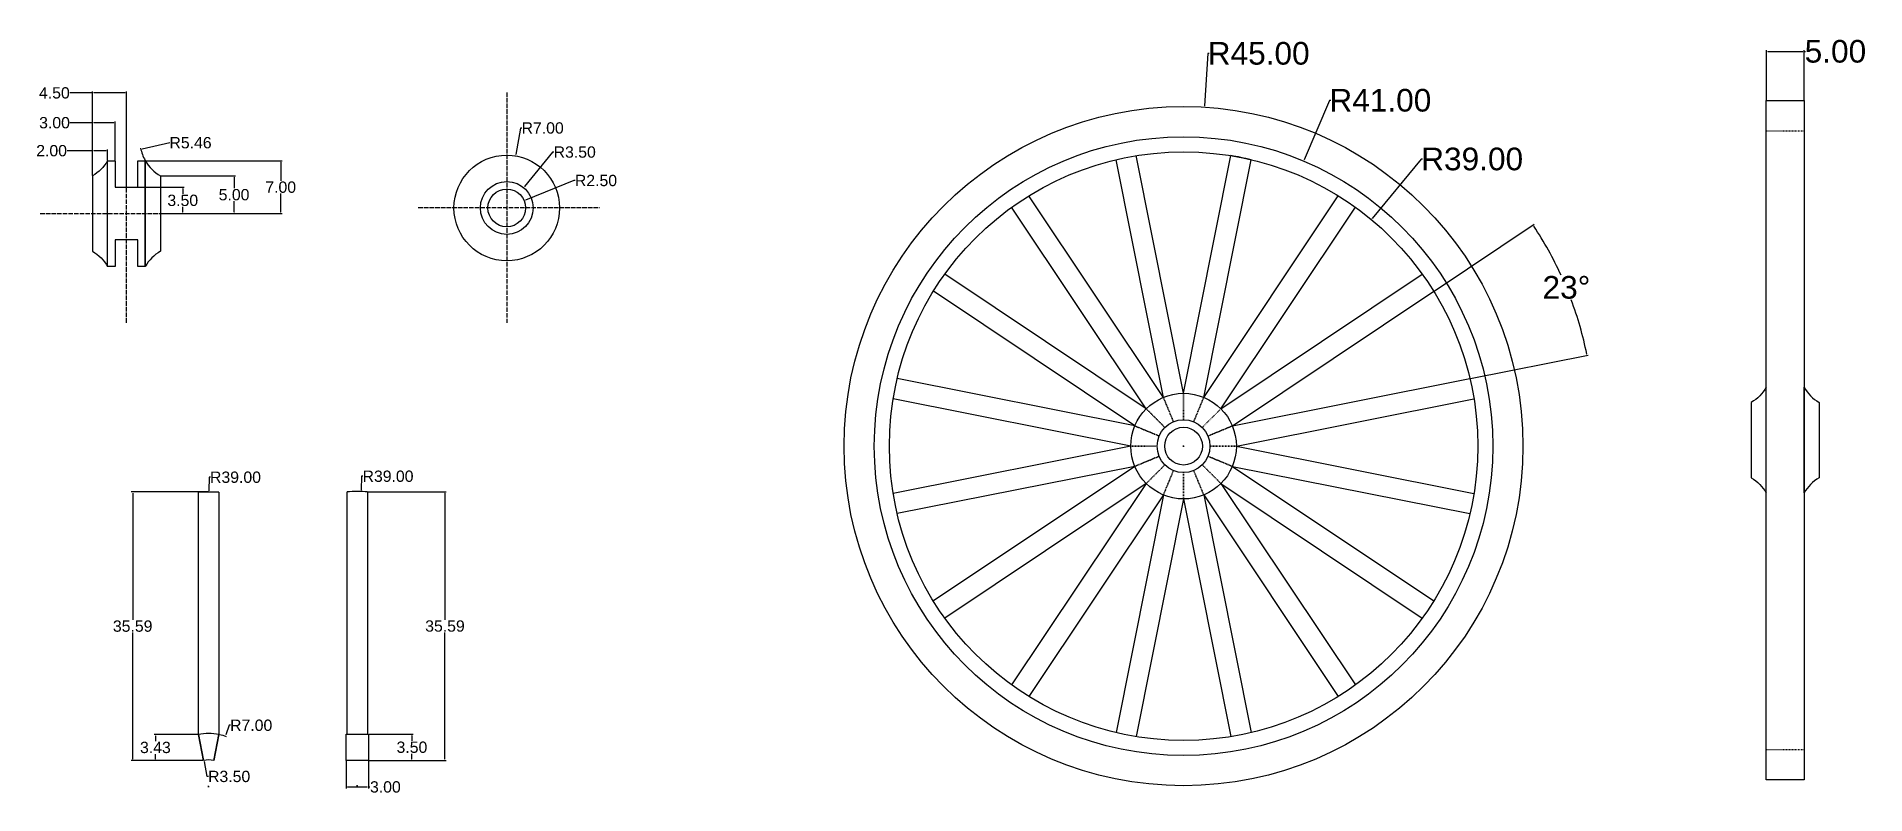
# Model space of a CAD drawing. Header units: millimetres. Extents: x 65 to 679, y 27 to 400.
# Drawn here: x 64.8 to 307.2, y 41.9 to 142.4 of the extents above; entities that cross this region are included whole.
import ezdxf

# ---------------------------------------------------------------- set-up
doc = ezdxf.new("R2010")
doc.units = ezdxf.units.MM
doc.header["$MEASUREMENT"] = 0
doc.header["$PDMODE"] = 34
doc.linetypes.add('ACAD_ISO02W100', pattern=[15, 12, -3])
for name, color, linetype in [('butuci', 31, 'Continuous'), ('cauciuc', 180, 'Continuous'), ('cotari', 132, 'Continuous'), ('linii ajutatoare', 1, 'Continuous'), ('spite', 131, 'Continuous')]:
    doc.layers.add(name, color=color, linetype=linetype)
doc.styles.get("Standard").update_dxf_attribs({"font": 'arial.ttf'})
doc.dimstyles.new('Cotare', dxfattribs={"dimtxt": 3, "dimasz": 0.18, "dimexe": 0.18, "dimexo": 0.0625, "dimgap": 0.09, "dimtad": 0, "dimtih": 1, "dimtoh": 1, "dimzin": 0, "dimdsep": 46, "dimtxsty": 'Standard', "dimcen": 0.09, "dimadec": 0, "dimazin": 0, "dimtfac": 1, "dimtofl": 0, "dimtmove": 0, "dimatfit": 3, "dimfxl": 1, "dimtolj": 1, "dimtzin": 0, "dimarcsym": 0})
doc.dimstyles.new('Cotari mici', dxfattribs={"dimtxt": 1.5, "dimasz": 0.18, "dimexe": 0.18, "dimexo": 0.0625, "dimgap": 0.09, "dimtad": 0, "dimtih": 1, "dimtoh": 1, "dimzin": 0, "dimdsep": 46, "dimtxsty": 'Standard', "dimcen": 0.09, "dimadec": 0, "dimazin": 0, "dimtfac": 1, "dimtofl": 0, "dimtmove": 0, "dimatfit": 3, "dimfxl": 1, "dimtolj": 1, "dimtzin": 0, "dimarcsym": 0})

msp = doc.modelspace()

# ---------------------------------------------------------------- blocks, each defined once
blk = doc.blocks.new('*D17')
at = {"layer": 'cotari', "color": 0, "lineweight": -2, "transparency": 16777216}
for p, q in [((220.04, 140.12), (219.62, 133.18)), ((220.22, 140.12), (220.04, 140.12)), ((216.75, 88.09), (216.93, 88.09)), ((216.84, 88), (216.84, 88.18))]:
    blk.add_line(p, q, dxfattribs=at)
at = {"layer": 'cotari', "color": 0, "transparency": 16777216}
blk.add_solid([(219.59, 133.18), (219.65, 133.18), (219.6, 133)], dxfattribs=at)
at = {"layer": 'Defpoints', "color": 0, "transparency": 16777216}
for p in [(219.6, 133), (216.84, 88.09)]:
    blk.add_point(p, dxfattribs=at)
at = {"layer": 'cotari', "color": 0, "transparency": 16777216, "insert": (226.8, 140.12), "char_height": 3, "attachment_point": 5}
blk.add_mtext('\\A1;R45.00', dxfattribs=at)
blk = doc.blocks.new('*D18')
at = {"layer": 'cotari', "color": 0, "lineweight": -2, "transparency": 16777216}
for p, q in [((236.17, 133.9), (232.85, 126.03)), ((236.35, 133.9), (236.17, 133.9)), ((216.75, 88.09), (216.93, 88.09)), ((216.84, 88), (216.84, 88.18))]:
    blk.add_line(p, q, dxfattribs=at)
at = {"layer": 'cotari', "color": 0, "transparency": 16777216}
blk.add_solid([(232.82, 126.04), (232.88, 126.02), (232.78, 125.86)], dxfattribs=at)
at = {"layer": 'Defpoints', "color": 0, "transparency": 16777216}
for p in [(232.78, 125.86), (216.84, 88.09)]:
    blk.add_point(p, dxfattribs=at)
at = {"layer": 'cotari', "color": 0, "transparency": 16777216, "insert": (242.93, 133.9), "char_height": 3, "attachment_point": 5}
blk.add_mtext('\\A1;R41.00', dxfattribs=at)
blk = doc.blocks.new('*D19')
at = {"layer": 'cotari', "color": 0, "lineweight": -2, "transparency": 16777216}
for p, q in [((248.34, 126.12), (241.83, 118.26)), ((248.52, 126.12), (248.34, 126.12)), ((216.75, 88.09), (216.93, 88.09)), ((216.84, 88), (216.84, 88.18))]:
    blk.add_line(p, q, dxfattribs=at)
at = {"layer": 'cotari', "color": 0, "transparency": 16777216}
blk.add_solid([(241.81, 118.28), (241.85, 118.24), (241.71, 118.13)], dxfattribs=at)
at = {"layer": 'Defpoints', "color": 0, "transparency": 16777216}
for p in [(241.71, 118.13), (216.84, 88.09)]:
    blk.add_point(p, dxfattribs=at)
at = {"layer": 'cotari', "color": 0, "transparency": 16777216, "insert": (255.1, 126.12), "char_height": 3, "attachment_point": 5}
blk.add_mtext('\\A1;R39.00', dxfattribs=at)
blk = doc.blocks.new('*D27')
at = {"layer": 'cotari', "color": 0, "lineweight": -2, "transparency": 16777216}
for p, q in [((72.2, 127.23), (68.83, 127.23)), ((72.2, 123.97), (72.2, 127.41)), ((74.02, 127.23), (72.38, 127.23)), ((74.2, 125.97), (74.2, 127.41))]:
    blk.add_line(p, q, dxfattribs=at)
at = {"layer": 'cotari', "color": 0, "transparency": 16777216}
for points in [[(72.38, 127.26), (72.38, 127.2), (72.2, 127.23)], [(74.02, 127.26), (74.02, 127.2), (74.2, 127.23)]]:
    blk.add_solid(points, dxfattribs=at)
at = {"layer": 'Defpoints', "color": 0, "transparency": 16777216}
for p in [(74.2, 127.23), (72.2, 123.9, 3.23), (74.2, 125.9, 3.23)]:
    blk.add_point(p, dxfattribs=at)
at = {"layer": 'cotari', "color": 0, "transparency": 16777216, "insert": (66.78, 127.23), "char_height": 1.5, "attachment_point": 5}
blk.add_mtext('\\A1;2.00', dxfattribs=at)
blk = doc.blocks.new('*D28')
at = {"layer": 'cotari', "color": 0, "lineweight": -2, "transparency": 16777216}
for p, q in [((72.2, 130.94), (69.2, 130.94)), ((72.2, 123.97), (72.2, 131.12)), ((75.02, 130.94), (72.38, 130.94)), ((75.2, 125.97), (75.2, 131.12))]:
    blk.add_line(p, q, dxfattribs=at)
at = {"layer": 'cotari', "color": 0, "transparency": 16777216}
for points in [[(72.38, 130.97), (72.38, 130.91), (72.2, 130.94)], [(75.02, 130.97), (75.02, 130.91), (75.2, 130.94)]]:
    blk.add_solid(points, dxfattribs=at)
at = {"layer": 'Defpoints', "color": 0, "transparency": 16777216}
for p in [(75.2, 130.94), (72.2, 123.9, 3.23), (75.2, 125.9, 3.23)]:
    blk.add_point(p, dxfattribs=at)
at = {"layer": 'cotari', "color": 0, "transparency": 16777216, "insert": (67.17, 130.94), "char_height": 1.5, "attachment_point": 5}
blk.add_mtext('\\A1;3.00', dxfattribs=at)
blk = doc.blocks.new('*D29')
at = {"layer": 'cotari', "color": 0, "lineweight": -2, "transparency": 16777216}
for p, q in [((72.2, 134.89), (69.21, 134.89)), ((72.2, 123.97), (72.2, 135.07)), ((76.52, 134.89), (72.38, 134.89)), ((76.7, 122.47), (76.7, 135.07))]:
    blk.add_line(p, q, dxfattribs=at)
at = {"layer": 'cotari', "color": 0, "transparency": 16777216}
for points in [[(72.38, 134.92), (72.38, 134.86), (72.2, 134.89)], [(76.52, 134.92), (76.52, 134.86), (76.7, 134.89)]]:
    blk.add_solid(points, dxfattribs=at)
at = {"layer": 'Defpoints', "color": 0, "transparency": 16777216}
for p in [(76.7, 134.89), (72.2, 123.9, 3.23), (76.7, 122.4, 3.23)]:
    blk.add_point(p, dxfattribs=at)
at = {"layer": 'cotari', "color": 0, "transparency": 16777216, "insert": (67.15, 134.89), "char_height": 1.5, "attachment_point": 5}
blk.add_mtext('\\A1;4.50', dxfattribs=at)
blk = doc.blocks.new('*D31')
at = {"layer": 'cotari', "color": 0, "lineweight": -2, "transparency": 16777216}
for p, q in [((78.27, 122.4), (84.35, 122.4)), ((84.17, 122.22), (84.17, 121.51)), ((81.27, 118.9), (84.35, 118.9)), ((84.17, 119.08), (84.17, 119.8))]:
    blk.add_line(p, q, dxfattribs=at)
at = {"layer": 'cotari', "color": 0, "transparency": 16777216}
for points in [[(84.14, 122.22), (84.2, 122.22), (84.17, 122.4)], [(84.14, 119.08), (84.2, 119.08), (84.17, 118.9)]]:
    blk.add_solid(points, dxfattribs=at)
at = {"layer": 'Defpoints', "color": 0, "transparency": 16777216}
for p in [(78.2, 122.4, 3.23), (84.17, 122.4), (81.2, 118.9, 3.23)]:
    blk.add_point(p, dxfattribs=at)
at = {"layer": 'cotari', "color": 0, "transparency": 16777216, "insert": (84.17, 120.65), "char_height": 1.5, "attachment_point": 5}
blk.add_mtext('\\A1;3.50', dxfattribs=at)
blk = doc.blocks.new('*D32')
at = {"layer": 'cotari', "color": 0, "lineweight": -2, "transparency": 16777216}
for p, q in [((81.27, 123.9), (91.15, 123.9)), ((90.97, 123.72), (90.97, 122.26)), ((81.27, 118.9), (91.15, 118.9)), ((90.97, 119.08), (90.97, 120.55))]:
    blk.add_line(p, q, dxfattribs=at)
at = {"layer": 'cotari', "color": 0, "transparency": 16777216}
for points in [[(90.94, 123.72), (91, 123.72), (90.97, 123.9)], [(90.94, 119.08), (91, 119.08), (90.97, 118.9)]]:
    blk.add_solid(points, dxfattribs=at)
at = {"layer": 'Defpoints', "color": 0, "transparency": 16777216}
for p in [(81.2, 123.9, 3.23), (90.97, 123.9), (81.2, 118.9, 3.23)]:
    blk.add_point(p, dxfattribs=at)
at = {"layer": 'cotari', "color": 0, "transparency": 16777216, "insert": (90.97, 121.4), "char_height": 1.5, "attachment_point": 5}
blk.add_mtext('\\A1;5.00', dxfattribs=at)
blk = doc.blocks.new('*D33')
at = {"layer": 'cotari', "color": 0, "lineweight": -2, "transparency": 16777216}
for p, q in [((79.27, 125.9), (97.33, 125.9)), ((97.15, 125.72), (97.15, 123.26)), ((97.15, 119.08), (97.15, 121.55)), ((81.27, 118.9), (97.33, 118.9))]:
    blk.add_line(p, q, dxfattribs=at)
at = {"layer": 'cotari', "color": 0, "transparency": 16777216}
for points in [[(97.12, 125.72), (97.18, 125.72), (97.15, 125.9)], [(97.12, 119.08), (97.18, 119.08), (97.15, 118.9)]]:
    blk.add_solid(points, dxfattribs=at)
at = {"layer": 'Defpoints', "color": 0, "transparency": 16777216}
for p in [(79.2, 125.9, 3.23), (97.15, 125.9), (81.2, 118.9, 3.23)]:
    blk.add_point(p, dxfattribs=at)
at = {"layer": 'cotari', "color": 0, "transparency": 16777216, "insert": (97.15, 122.4), "char_height": 1.5, "attachment_point": 5}
blk.add_mtext('\\A1;7.00', dxfattribs=at)
blk = doc.blocks.new('*D35')
at = {"layer": 'cotari', "color": 0, "lineweight": -2, "transparency": 16777216}
blk.add_line((82.44, 128.29), (78.79, 127.45), dxfattribs=at)
blk.add_arc((83.94, 128.63), 5.46, 191.0743, 209.3446, dxfattribs=at)
at = {"layer": 'cotari', "color": 0, "transparency": 16777216}
blk.add_solid([(78.78, 127.48), (78.79, 127.42), (78.61, 127.41)], dxfattribs=at)
at = {"layer": 'Defpoints', "color": 0, "transparency": 16777216}
for p in [(83.94, 128.63, 3.23), (78.61, 127.41, 3.23)]:
    blk.add_point(p, dxfattribs=at)
at = {"layer": 'cotari', "color": 0, "transparency": 16777216, "insert": (85.2, 128.29), "char_height": 1.5, "attachment_point": 5}
blk.add_mtext('\\A1;R5.46', dxfattribs=at)
blk = doc.blocks.new('*D36')
at = {"layer": 'cotari', "color": 0, "lineweight": -2, "transparency": 16777216}
for p, q in [((128.95, 130.24), (128.34, 126.72)), ((129.13, 130.24), (128.95, 130.24)), ((127.03, 119.65), (127.21, 119.65)), ((127.12, 119.56), (127.12, 119.74))]:
    blk.add_line(p, q, dxfattribs=at)
at = {"layer": 'cotari', "color": 0, "transparency": 16777216}
blk.add_solid([(128.31, 126.73), (128.37, 126.72), (128.31, 126.55)], dxfattribs=at)
at = {"layer": 'Defpoints', "color": 0, "transparency": 16777216}
for p in [(128.31, 126.55, 4), (127.12, 119.65, 4)]:
    blk.add_point(p, dxfattribs=at)
at = {"layer": 'cotari', "color": 0, "transparency": 16777216, "insert": (131.88, 130.24), "char_height": 1.5, "attachment_point": 5}
blk.add_mtext('\\A1;R7.00', dxfattribs=at)
blk = doc.blocks.new('*D37')
at = {"layer": 'cotari', "color": 0, "lineweight": -2, "transparency": 16777216}
for p, q in [((133.2, 127.05), (129.46, 122.49)), ((133.38, 127.05), (133.2, 127.05)), ((127.03, 119.65), (127.21, 119.65)), ((127.12, 119.56), (127.12, 119.74))]:
    blk.add_line(p, q, dxfattribs=at)
at = {"layer": 'cotari', "color": 0, "transparency": 16777216}
blk.add_solid([(129.43, 122.51), (129.48, 122.47), (129.34, 122.35)], dxfattribs=at)
at = {"layer": 'Defpoints', "color": 0, "transparency": 16777216}
for p in [(129.34, 122.35, 4), (127.12, 119.65, 4)]:
    blk.add_point(p, dxfattribs=at)
at = {"layer": 'cotari', "color": 0, "transparency": 16777216, "insert": (136.13, 127.05), "char_height": 1.5, "attachment_point": 5}
blk.add_mtext('\\A1;R3.50', dxfattribs=at)
blk = doc.blocks.new('*D38')
at = {"layer": 'cotari', "color": 0, "lineweight": -2, "transparency": 16777216}
for p, q in [((136.01, 123.28), (129.6, 120.66)), ((136.19, 123.28), (136.01, 123.28)), ((127.03, 119.65), (127.21, 119.65)), ((127.12, 119.56), (127.12, 119.74))]:
    blk.add_line(p, q, dxfattribs=at)
at = {"layer": 'cotari', "color": 0, "transparency": 16777216}
blk.add_solid([(129.59, 120.69), (129.61, 120.63), (129.44, 120.59)], dxfattribs=at)
at = {"layer": 'Defpoints', "color": 0, "transparency": 16777216}
for p in [(127.12, 119.65, 4), (129.44, 120.59, 4)]:
    blk.add_point(p, dxfattribs=at)
at = {"layer": 'cotari', "color": 0, "transparency": 16777216, "insert": (138.95, 123.28), "char_height": 1.5, "attachment_point": 5}
blk.add_mtext('\\A1;R2.50', dxfattribs=at)
blk = doc.blocks.new('*D40')
at = {"layer": 'cotari', "color": 0, "lineweight": -2, "transparency": 16777216}
for p, q in [((250.06, 108.64), (263.32, 117.5)), ((254.86, 97.04), (270.5, 100.15))]:
    blk.add_line(p, q, dxfattribs=at)
for start, end in [(24.616, 33.5349), (11.4651, 20.4159)]:
    blk.add_arc((223.31, 90.76), 47.94, start, end, dxfattribs=at)
at = {"layer": 'cotari', "color": 0, "transparency": 16777216}
for points in [[(263.24, 117.23), (263.29, 117.26), (263.17, 117.4)], [(270.32, 100.3), (270.26, 100.29), (270.33, 100.12)]]:
    blk.add_solid(points, dxfattribs=at)
at = {"layer": 'Defpoints', "color": 0, "transparency": 16777216}
for p in [(250.01, 108.6, 4), (268.7, 106.17), (254.8, 97.03, 4), (223.31, 90.76, 4), (223.31, 90.76, 4)]:
    blk.add_point(p, dxfattribs=at)
at = {"layer": 'cotari', "color": 0, "transparency": 16777216, "insert": (267.6, 109.11), "char_height": 3, "attachment_point": 5}
blk.add_mtext('\\A1;23°', dxfattribs=at)
blk = doc.blocks.new('*D41')
at = {"layer": 'cotari', "color": 0, "lineweight": -2, "transparency": 16777216}
for p, q in [((86.17, 49.86), (80.36, 49.86)), ((80.54, 49.68), (80.54, 49)), ((86.85, 46.43), (80.36, 46.43)), ((80.54, 46.61), (80.54, 47.29))]:
    blk.add_line(p, q, dxfattribs=at)
at = {"layer": 'cotari', "color": 0, "transparency": 16777216}
for points in [[(80.51, 49.68), (80.57, 49.68), (80.54, 49.86)], [(80.51, 46.61), (80.57, 46.61), (80.54, 46.43)]]:
    blk.add_solid(points, dxfattribs=at)
at = {"layer": 'Defpoints', "color": 0, "transparency": 16777216}
for p in [(80.54, 49.86), (86.23, 49.86, 4), (86.92, 46.43, 4)]:
    blk.add_point(p, dxfattribs=at)
at = {"layer": 'cotari', "color": 0, "transparency": 16777216, "insert": (80.54, 48.15), "char_height": 1.5, "attachment_point": 5}
blk.add_mtext('\\A1;3.43', dxfattribs=at)
blk = doc.blocks.new('*D42')
at = {"layer": 'cotari', "color": 0, "lineweight": -2, "transparency": 16777216}
for p, q in [((87.55, 82.02), (77.35, 82.02)), ((77.53, 81.84), (77.53, 65.08)), ((77.53, 46.61), (77.53, 63.37)), ((86.85, 46.43), (77.35, 46.43))]:
    blk.add_line(p, q, dxfattribs=at)
at = {"layer": 'cotari', "color": 0, "transparency": 16777216}
for points in [[(77.5, 81.84), (77.56, 81.84), (77.53, 82.02)], [(77.5, 46.61), (77.56, 46.61), (77.53, 46.43)]]:
    blk.add_solid(points, dxfattribs=at)
at = {"layer": 'Defpoints', "color": 0, "transparency": 16777216}
for p in [(77.53, 82.02), (87.61, 82.02, 4), (86.92, 46.43, 4)]:
    blk.add_point(p, dxfattribs=at)
at = {"layer": 'cotari', "color": 0, "transparency": 16777216, "insert": (77.53, 64.23), "char_height": 1.5, "attachment_point": 5}
blk.add_mtext('\\A1;35.59', dxfattribs=at)
blk = doc.blocks.new('*D43')
at = {"layer": 'cotari', "color": 0, "lineweight": -2, "transparency": 16777216}
for p, q in [((108.88, 49.93), (114.73, 49.93)), ((114.55, 49.75), (114.55, 49.04)), ((108.88, 46.43), (114.73, 46.43)), ((114.55, 46.61), (114.55, 47.33))]:
    blk.add_line(p, q, dxfattribs=at)
at = {"layer": 'cotari', "color": 0, "transparency": 16777216}
for points in [[(114.52, 49.75), (114.58, 49.75), (114.55, 49.93)], [(114.52, 46.61), (114.58, 46.61), (114.55, 46.43)]]:
    blk.add_solid(points, dxfattribs=at)
at = {"layer": 'Defpoints', "color": 0, "transparency": 16777216}
for p in [(108.81, 49.93, 4), (114.55, 49.93), (108.81, 46.43, 4)]:
    blk.add_point(p, dxfattribs=at)
at = {"layer": 'cotari', "color": 0, "transparency": 16777216, "insert": (114.55, 48.18), "char_height": 1.5, "attachment_point": 5}
blk.add_mtext('\\A1;3.50', dxfattribs=at)
blk = doc.blocks.new('*D44')
at = {"layer": 'cotari', "color": 0, "lineweight": -2, "transparency": 16777216}
for p, q in [((108.74, 82.04), (119.11, 82.04)), ((118.93, 81.86), (118.93, 65.09)), ((118.93, 46.61), (118.93, 63.38)), ((108.88, 46.43), (119.11, 46.43))]:
    blk.add_line(p, q, dxfattribs=at)
at = {"layer": 'cotari', "color": 0, "transparency": 16777216}
for points in [[(118.9, 81.86), (118.96, 81.86), (118.93, 82.04)], [(118.9, 46.61), (118.96, 46.61), (118.93, 46.43)]]:
    blk.add_solid(points, dxfattribs=at)
at = {"layer": 'Defpoints', "color": 0, "transparency": 16777216}
for p in [(108.68, 82.04, 4), (118.93, 82.04), (108.81, 46.43, 4)]:
    blk.add_point(p, dxfattribs=at)
at = {"layer": 'cotari', "color": 0, "transparency": 16777216, "insert": (118.93, 64.24), "char_height": 1.5, "attachment_point": 5}
blk.add_mtext('\\A1;35.59', dxfattribs=at)
blk = doc.blocks.new('*D45')
at = {"layer": 'cotari', "color": 0, "lineweight": -2, "transparency": 16777216}
for p, q in [((105.81, 46.37), (105.81, 42.74)), ((108.81, 46.37), (108.81, 42.74)), ((105.99, 42.92), (108.63, 42.92)), ((108.81, 42.92), (108.99, 42.92))]:
    blk.add_line(p, q, dxfattribs=at)
at = {"layer": 'cotari', "color": 0, "transparency": 16777216}
for points in [[(105.99, 42.95), (105.99, 42.89), (105.81, 42.92)], [(108.63, 42.95), (108.63, 42.89), (108.81, 42.92)]]:
    blk.add_solid(points, dxfattribs=at)
at = {"layer": 'Defpoints', "color": 0, "transparency": 16777216}
for p in [(105.81, 46.43, 4), (108.81, 46.43, 4), (108.81, 42.92)]:
    blk.add_point(p, dxfattribs=at)
at = {"layer": 'cotari', "color": 0, "transparency": 16777216, "insert": (111.03, 42.92), "char_height": 1.5, "attachment_point": 5}
blk.add_mtext('\\A1;3.00', dxfattribs=at)
blk = doc.blocks.new('*D46')
at = {"layer": 'cotari', "color": 0, "lineweight": -2, "transparency": 16777216}
for p, q in [((107.86, 84.09), (107.84, 82.24)), ((108.04, 84.09), (107.86, 84.09)), ((107.22, 43.07), (107.4, 43.07)), ((107.31, 42.98), (107.31, 43.16))]:
    blk.add_line(p, q, dxfattribs=at)
at = {"layer": 'cotari', "color": 0, "transparency": 16777216}
blk.add_solid([(107.81, 82.24), (107.87, 82.24), (107.83, 82.06)], dxfattribs=at)
at = {"layer": 'Defpoints', "color": 0, "transparency": 16777216}
for p in [(107.83, 82.06, 4), (107.31, 43.07, 4)]:
    blk.add_point(p, dxfattribs=at)
at = {"layer": 'cotari', "color": 0, "transparency": 16777216, "insert": (111.38, 84.09), "char_height": 1.5, "attachment_point": 5}
blk.add_mtext('\\A1;R39.00', dxfattribs=at)
blk = doc.blocks.new('*D47')
at = {"layer": 'cotari', "color": 0, "lineweight": -2, "transparency": 16777216}
for p, q in [((87.65, 83.96), (87.64, 82.18)), ((87.83, 83.96), (87.65, 83.96)), ((87.51, 43), (87.69, 43)), ((87.6, 42.91), (87.6, 43.09))]:
    blk.add_line(p, q, dxfattribs=at)
at = {"layer": 'cotari', "color": 0, "transparency": 16777216}
blk.add_solid([(87.61, 82.18), (87.67, 82.18), (87.64, 82)], dxfattribs=at)
at = {"layer": 'Defpoints', "color": 0, "transparency": 16777216}
for p in [(87.64, 82, 4), (87.6, 43, 4)]:
    blk.add_point(p, dxfattribs=at)
at = {"layer": 'cotari', "color": 0, "transparency": 16777216, "insert": (91.16, 83.96), "char_height": 1.5, "attachment_point": 5}
blk.add_mtext('\\A1;R39.00', dxfattribs=at)
blk = doc.blocks.new('*D48')
at = {"layer": 'cotari', "color": 0, "lineweight": -2, "transparency": 16777216}
for p, q in [((87.39, 44.31), (87.06, 46.28)), ((87.57, 44.31), (87.39, 44.31))]:
    blk.add_line(p, q, dxfattribs=at)
at = {"layer": 'cotari', "color": 0, "transparency": 16777216}
blk.add_solid([(87.09, 46.28), (87.03, 46.27), (87.03, 46.45)], dxfattribs=at)
at = {"layer": 'Defpoints', "color": 0, "transparency": 16777216}
for p in [(87.03, 46.45, 4), (87.6, 43, 4)]:
    blk.add_point(p, dxfattribs=at)
at = {"layer": 'cotari', "color": 0, "transparency": 16777216, "insert": (90.32, 44.31), "char_height": 1.5, "attachment_point": 5}
blk.add_mtext('\\A1;R3.50', dxfattribs=at)
blk = doc.blocks.new('*D49')
at = {"layer": 'cotari', "color": 0, "lineweight": -2, "transparency": 16777216}
for p, q in [((90.3, 51.09), (89.87, 49.81)), ((90.48, 51.09), (90.3, 51.09)), ((87.51, 43), (87.69, 43)), ((87.6, 42.91), (87.6, 43.09))]:
    blk.add_line(p, q, dxfattribs=at)
blk.add_arc((87.6, 43), 7, 70.0502, 78.2384, dxfattribs=at)
at = {"layer": 'cotari', "color": 0, "transparency": 16777216}
blk.add_solid([(89.85, 49.82), (89.9, 49.8), (89.82, 49.64)], dxfattribs=at)
at = {"layer": 'Defpoints', "color": 0, "transparency": 16777216}
for p in [(89.82, 49.64, 4), (87.6, 43, 4)]:
    blk.add_point(p, dxfattribs=at)
at = {"layer": 'cotari', "color": 0, "transparency": 16777216, "insert": (93.24, 51.09), "char_height": 1.5, "attachment_point": 5}
blk.add_mtext('\\A1;R7.00', dxfattribs=at)
blk = doc.blocks.new('*D59')
at = {"layer": 'cotari', "color": 0, "lineweight": -2, "transparency": 16777216}
for p, q in [((294.1, 133.95), (294.1, 140.57)), ((294.28, 140.39), (298.92, 140.39)), ((299.1, 133.95), (299.1, 140.57)), ((299.1, 140.39), (299.28, 140.39))]:
    blk.add_line(p, q, dxfattribs=at)
at = {"layer": 'cotari', "color": 0, "transparency": 16777216}
for points in [[(294.28, 140.42), (294.28, 140.36), (294.1, 140.39)], [(298.92, 140.42), (298.92, 140.36), (299.1, 140.39)]]:
    blk.add_solid(points, dxfattribs=at)
at = {"layer": 'Defpoints', "color": 0, "transparency": 16777216}
for p in [(299.1, 140.39), (294.1, 133.88), (299.1, 133.88)]:
    blk.add_point(p, dxfattribs=at)
at = {"layer": 'cotari', "color": 0, "transparency": 16777216, "insert": (303.26, 140.39), "char_height": 3, "attachment_point": 5}
blk.add_mtext('\\A1;5.00', dxfattribs=at)

# ---------------------------------------------------------------- dimensions: what is measured, and where the dimension line sits
at = {"layer": 'cotari'}
for center, mpoint, dimstyle, picture, middle in [((216.841, 88.086), (219.604, 133.001), 'Cotare', '*D17', (226.804, 140.12)), ((216.841, 88.086), (232.779, 125.861), 'Cotare', '*D18', (242.932, 133.9)), ((127.122, 119.648, 4), (128.312, 126.546, 4), 'Cotari mici', '*D36', (131.883, 130.24)), ((83.936, 128.635, 3.233), (78.611, 127.409, 3.233), 'Cotari mici', '*D35', (82.441, 128.291)), ((127.122, 119.648, 4), (129.343, 122.353, 4), 'Cotari mici', '*D37', (136.131, 127.045)), ((216.841, 88.086), (241.714, 118.125), 'Cotare', '*D19', (255.099, 126.125)), ((127.122, 119.648, 4), (129.437, 120.593, 4), 'Cotari mici', '*D38', (138.946, 123.278)), ((87.599, 42.999, 4), (87.643, 81.999, 4), 'Cotari mici', '*D47', (91.161, 83.96)), ((107.314, 43.066, 4), (107.833, 82.063, 4), 'Cotari mici', '*D46', (111.376, 84.089)), ((87.599, 42.999, 4), (89.818, 49.638, 4), 'Cotari mici', '*D49', (93.237, 51.092)), ((87.599, 42.999, 4), (87.034, 46.453, 4), 'Cotari mici', '*D48', (90.319, 44.305))]:
    dim = msp.add_radius_dim(center=center, mpoint=mpoint, dimstyle=dimstyle, dxfattribs=at)
    dim.commit()
    dim.dimension.update_dxf_attribs({"geometry": picture, "text_midpoint": middle, "dimtype": 164})
for base, p1, p2, dimstyle, picture, middle in [((299.098, 140.388), (294.098, 133.884), (299.098, 133.884), 'Cotare', '*D59', (303.259, 140.388)), ((108.814, 42.921), (105.814, 46.432, 4), (108.814, 46.432, 4), 'Cotari mici', '*D45', (111.03, 42.921))]:
    dim = msp.add_linear_dim(base=base, p1=p1, p2=p2, dimstyle=dimstyle, dxfattribs=at)
    dim.commit()
    dim.dimension.update_dxf_attribs({"geometry": picture, "text_midpoint": middle})
for base, p2, picture, middle in [((76.704, 134.891), (76.704, 122.403, 3.233), '*D29', (67.146, 134.891)), ((75.204, 130.945), (75.204, 125.903, 3.233), '*D28', (67.168, 130.945)), ((74.204, 127.225), (74.204, 125.903, 3.233), '*D27', (66.778, 127.225))]:
    dim = msp.add_linear_dim(base=base, p1=(72.204, 123.903, 3.233), p2=p2, dimstyle='Cotari mici', dxfattribs=at)
    dim.commit()
    dim.dimension.update_dxf_attribs({"geometry": picture, "text_midpoint": middle, "dimtype": 160})
for base, p2, picture, middle in [((97.146, 125.903), (79.204, 125.903, 3.233), '*D33', (97.146, 122.403)), ((90.967, 123.903), (81.204, 123.903, 3.233), '*D32', (90.967, 121.403)), ((84.169, 122.403), (78.204, 122.403, 3.233), '*D31', (84.169, 120.653))]:
    dim = msp.add_linear_dim(base=base, p1=(81.204, 118.903, 3.233), p2=p2, angle=90, dimstyle='Cotari mici', dxfattribs=at)
    dim.commit()
    dim.dimension.update_dxf_attribs({"geometry": picture, "text_midpoint": middle, "dimtype": 160})
dim = msp.add_angular_dim_2l(base=(268.702, 106.174), line1=((223.309, 90.765, 4), (254.802, 97.029, 4)), line2=((223.309, 90.765, 4), (250.008, 108.604, 4)), dimstyle='Cotare', dxfattribs=at)
dim.commit()
dim.dimension.update_dxf_attribs({"geometry": '*D40', "text_midpoint": (267.597, 109.11)})
for base, p1, p2, picture, middle in [((77.53, 82.024), (86.917, 46.432, 4), (87.614, 82.024, 4), '*D42', (77.53, 64.228)), ((80.539, 49.865), (86.917, 46.432, 4), (86.234, 49.865, 4), '*D41', (80.539, 48.148)), ((114.554, 49.932), (108.814, 46.432, 4), (108.814, 49.932, 4), '*D43', (114.554, 48.182))]:
    dim = msp.add_linear_dim(base=base, p1=p1, p2=p2, angle=90, dimstyle='Cotari mici', dxfattribs=at)
    dim.commit()
    dim.dimension.update_dxf_attribs({"geometry": picture, "text_midpoint": middle})
dim = msp.add_linear_dim(base=(118.933, 82.043), p1=(108.814, 46.432, 4), p2=(108.68, 82.043, 4), angle=90, text='35.59', dimstyle='Cotari mici', dxfattribs=at)
dim.commit()
dim.dimension.update_dxf_attribs({"geometry": '*D44', "text_midpoint": (118.933, 64.237)})

# ---------------------------------------------------------------- linework, layer by layer
at = {"layer": 'butuci', "elevation": 3.233}
for points in [[(72.204, 113.903, -0.1316525), (74.204, 111.903), (74.204, 116.611), (74.204, 121.194), (74.204, 125.903, -0.1316525), (72.204, 123.903), (72.204, 121.194), (72.204, 116.611)], [(81.204, 113.903, 0.1316525), (79.204, 111.903), (79.204, 116.611), (79.204, 121.194), (79.204, 125.903, 0.1316525), (81.204, 123.903), (81.204, 121.194), (81.204, 116.611)]]:
    msp.add_lwpolyline(points, format="xyb", close=True, dxfattribs=at)
msp.add_lwpolyline([(79.204, 111.903), (78.204, 111.903), (78.204, 115.403), (75.204, 115.403), (75.204, 111.903), (74.204, 111.903), (74.204, 125.903), (75.204, 125.903), (75.204, 122.403), (78.204, 122.403), (78.204, 125.903), (79.204, 125.903)], close=True, dxfattribs=at)
at = {"layer": 'butuci'}
for points in [[(292.098, 83.884, -0.1316525), (294.098, 81.884), (294.098, 86.593), (294.098, 91.175), (294.098, 95.884, -0.1316525), (292.098, 93.884), (292.098, 91.175), (292.098, 86.593)], [(301.098, 83.884, 0.1316525), (299.098, 81.884), (299.098, 86.593), (299.098, 91.175), (299.098, 95.884, 0.1316525), (301.098, 93.884), (301.098, 91.175), (301.098, 86.593)]]:
    msp.add_lwpolyline(points, format="xyb", close=True, dxfattribs=at)
for centre, radius in [((127.122, 119.648, 4), 7), ((127.122, 119.648, 4), 3.5), ((127.122, 119.648, 4), 2.5), ((216.841, 88.086, 4), 7), ((216.841, 88.086, 4), 3.5), ((216.841, 88.086, 4), 2.5)]:
    msp.add_circle(centre, radius, dxfattribs=at)
at = {"layer": 'cauciuc'}
msp.add_lwpolyline([(294.098, 133.884), (299.098, 133.884), (299.098, 43.884), (294.098, 43.884)], close=True, dxfattribs=at)
msp.add_circle((216.841, 88.086), 45, dxfattribs=at)
at = {"layer": 'linii ajutatoare', "linetype": 'ACAD_ISO02W100', "ltscale": 0.05}
for p, q in [((127.122, 134.97, 4), (127.122, 104.44, 4)), ((76.704, 104.44, 3.233), (76.704, 131.088, -0.767)), ((65.265, 118.903, 3.233), (85.576, 118.903, -0.767)), ((115.382, 119.705, 4), (139.426, 119.705, 4))]:
    msp.add_line(p, q, dxfattribs=at)
at = {"layer": 'spite', "linetype": 'ACAD_ISO02W100', "ltscale": 0.005}
for p, q in [((294.098, 129.884), (299.098, 129.884)), ((216.841, 95.086, 4), (216.841, 91.586, 4)), ((216.841, 91.586, 4), (216.841, 95.086, 4)), ((211.892, 93.036, 4), (214.367, 90.561, 4)), ((214.367, 90.561, 4), (211.892, 93.036, 4)), ((214.163, 94.553, 4), (215.502, 91.319, 4)), ((215.502, 91.319, 4), (214.163, 94.553, 4)), ((218.181, 91.319, 4), (219.52, 94.553, 4)), ((219.52, 94.553, 4), (218.181, 91.319, 4)), ((221.791, 93.036, 4), (219.316, 90.561, 4)), ((219.316, 90.561, 4), (221.791, 93.036, 4)), ((210.374, 90.765, 4), (213.608, 89.425, 4)), ((213.608, 89.425, 4), (210.374, 90.765, 4)), ((223.309, 90.765, 4), (220.075, 89.425, 4)), ((220.075, 89.425, 4), (223.309, 90.765, 4)), ((209.841, 88.086, 4), (213.341, 88.086, 4)), ((213.341, 88.086, 4), (209.841, 88.086, 4)), ((223.841, 88.086, 4), (220.341, 88.086, 4)), ((220.341, 88.086, 4), (223.841, 88.086, 4)), ((210.374, 85.407, 4), (213.608, 86.746, 4)), ((213.608, 86.746, 4), (210.374, 85.407, 4)), ((211.892, 83.136, 4), (214.367, 85.611, 4)), ((214.367, 85.611, 4), (211.892, 83.136, 4)), ((221.791, 83.136, 4), (219.316, 85.611, 4)), ((219.316, 85.611, 4), (221.791, 83.136, 4)), ((223.309, 85.407, 4), (220.075, 86.746, 4)), ((220.075, 86.746, 4), (223.309, 85.407, 4)), ((214.163, 81.619, 4), (215.502, 84.852, 4)), ((215.502, 84.852, 4), (214.163, 81.619, 4)), ((216.841, 81.086, 4), (216.841, 84.586, 4)), ((216.841, 84.586, 4), (216.841, 81.086, 4)), ((219.52, 81.619, 4), (218.181, 84.852, 4)), ((218.181, 84.852, 4), (219.52, 81.619, 4)), ((294.098, 47.884), (299.098, 47.884))]:
    msp.add_line(p, q, dxfattribs=at)
at = {"layer": 'spite'}
for p, q in [((216.841, 95.086, 4), (210.577, 126.579, 4)), ((216.841, 95.086, 4), (223.106, 126.579, 4)), ((214.163, 94.553, 4), (207.898, 126.047, 4)), ((219.52, 94.553, 4), (225.785, 126.047, 4)), ((214.163, 94.553, 4), (196.323, 121.252, 4)), ((219.52, 94.553, 4), (237.36, 121.252, 4)), ((211.892, 93.036, 4), (194.052, 119.735, 4)), ((221.791, 93.036, 4), (239.631, 119.735, 4)), ((211.892, 93.036, 4), (185.193, 110.875, 4)), ((221.791, 93.036, 4), (248.49, 110.875, 4)), ((210.374, 90.765, 4), (183.675, 108.604, 4)), ((223.309, 90.765, 4), (250.008, 108.604, 4)), ((210.374, 90.765, 4), (178.881, 97.029, 4)), ((223.309, 90.765, 4), (254.802, 97.029, 4)), ((209.841, 88.086, 4), (178.348, 94.35, 4)), ((223.841, 88.086, 4), (255.335, 94.35, 4)), ((209.841, 88.086, 4), (178.348, 81.821, 4)), ((223.841, 88.086, 4), (255.335, 81.821, 4)), ((210.374, 85.407, 4), (178.881, 79.143, 4)), ((210.374, 85.407, 4), (183.675, 67.567, 4)), ((223.309, 85.407, 4), (250.008, 67.567, 4)), ((223.309, 85.407, 4), (254.802, 79.143, 4)), ((211.892, 83.136, 4), (185.193, 65.296, 4)), ((211.892, 83.136, 4), (194.052, 56.437, 4)), ((221.791, 83.136, 4), (239.631, 56.437, 4)), ((221.791, 83.136, 4), (248.49, 65.296, 4)), ((214.163, 81.619, 4), (196.323, 54.92, 4)), ((214.163, 81.619, 4), (207.898, 50.125, 4)), ((216.841, 81.086, 4), (210.577, 49.592, 4)), ((216.841, 81.086, 4), (223.106, 49.592, 4)), ((219.52, 81.619, 4), (225.785, 50.125, 4)), ((219.52, 81.619, 4), (237.36, 54.92, 4)), ((105.949, 49.932, 4), (108.68, 49.932, 4))]:
    msp.add_line(p, q, dxfattribs=at)
at = {"layer": 'spite', "linetype": 'Continuous'}
for p, q in [((86.234, 49.865, 4), (86.234, 81.975, 4)), ((88.965, 81.975, 4), (88.965, 49.865, 4)), ((105.949, 49.932, 4), (105.949, 82.043, 4)), ((108.68, 82.043, 4), (108.68, 49.932, 4)), ((86.234, 49.865, 4), (86.917, 46.432, 4)), ((86.917, 46.432, 4), (86.234, 49.865, 4)), ((88.965, 49.865, 4), (88.282, 46.432, 4)), ((88.282, 46.432, 4), (88.965, 49.865, 4))]:
    msp.add_line(p, q, dxfattribs=at)
at = {"layer": 'spite', "elevation": 4}
msp.add_lwpolyline([(105.814, 49.932), (108.814, 49.932), (108.814, 46.432), (105.814, 46.432)], close=True, dxfattribs=at)
at = {"layer": 'spite'}
for radius in [41, 39]:
    msp.add_circle((216.841, 88.086), radius, dxfattribs=at)
msp.add_arc((216.841, 88.086, 4), 39, 76.74331, 80.75669, dxfattribs=at)
at = {"layer": 'spite', "linetype": 'Continuous'}
for centre, radius, start, end in [((87.599, 42.999, 4), 39, 87.99331, 92.00669), ((107.314, 43.066, 4), 39, 87.99331, 92.00669), ((87.599, 42.999, 4), 7, 78.75, 101.25), ((87.599, 42.999, 4), 3.5, 78.75, 101.25)]:
    msp.add_arc(centre, radius, start, end, dxfattribs=at)

msp.set_redraw_order([(e.dxf.handle, doc.entitydb.next_handle()) for e in msp.query("TEXT MTEXT ATTDEF DIMENSION ARC_DIMENSION")])  # texts and dimensions are drawn at this point

doc.saveas('drawing.dxf')
